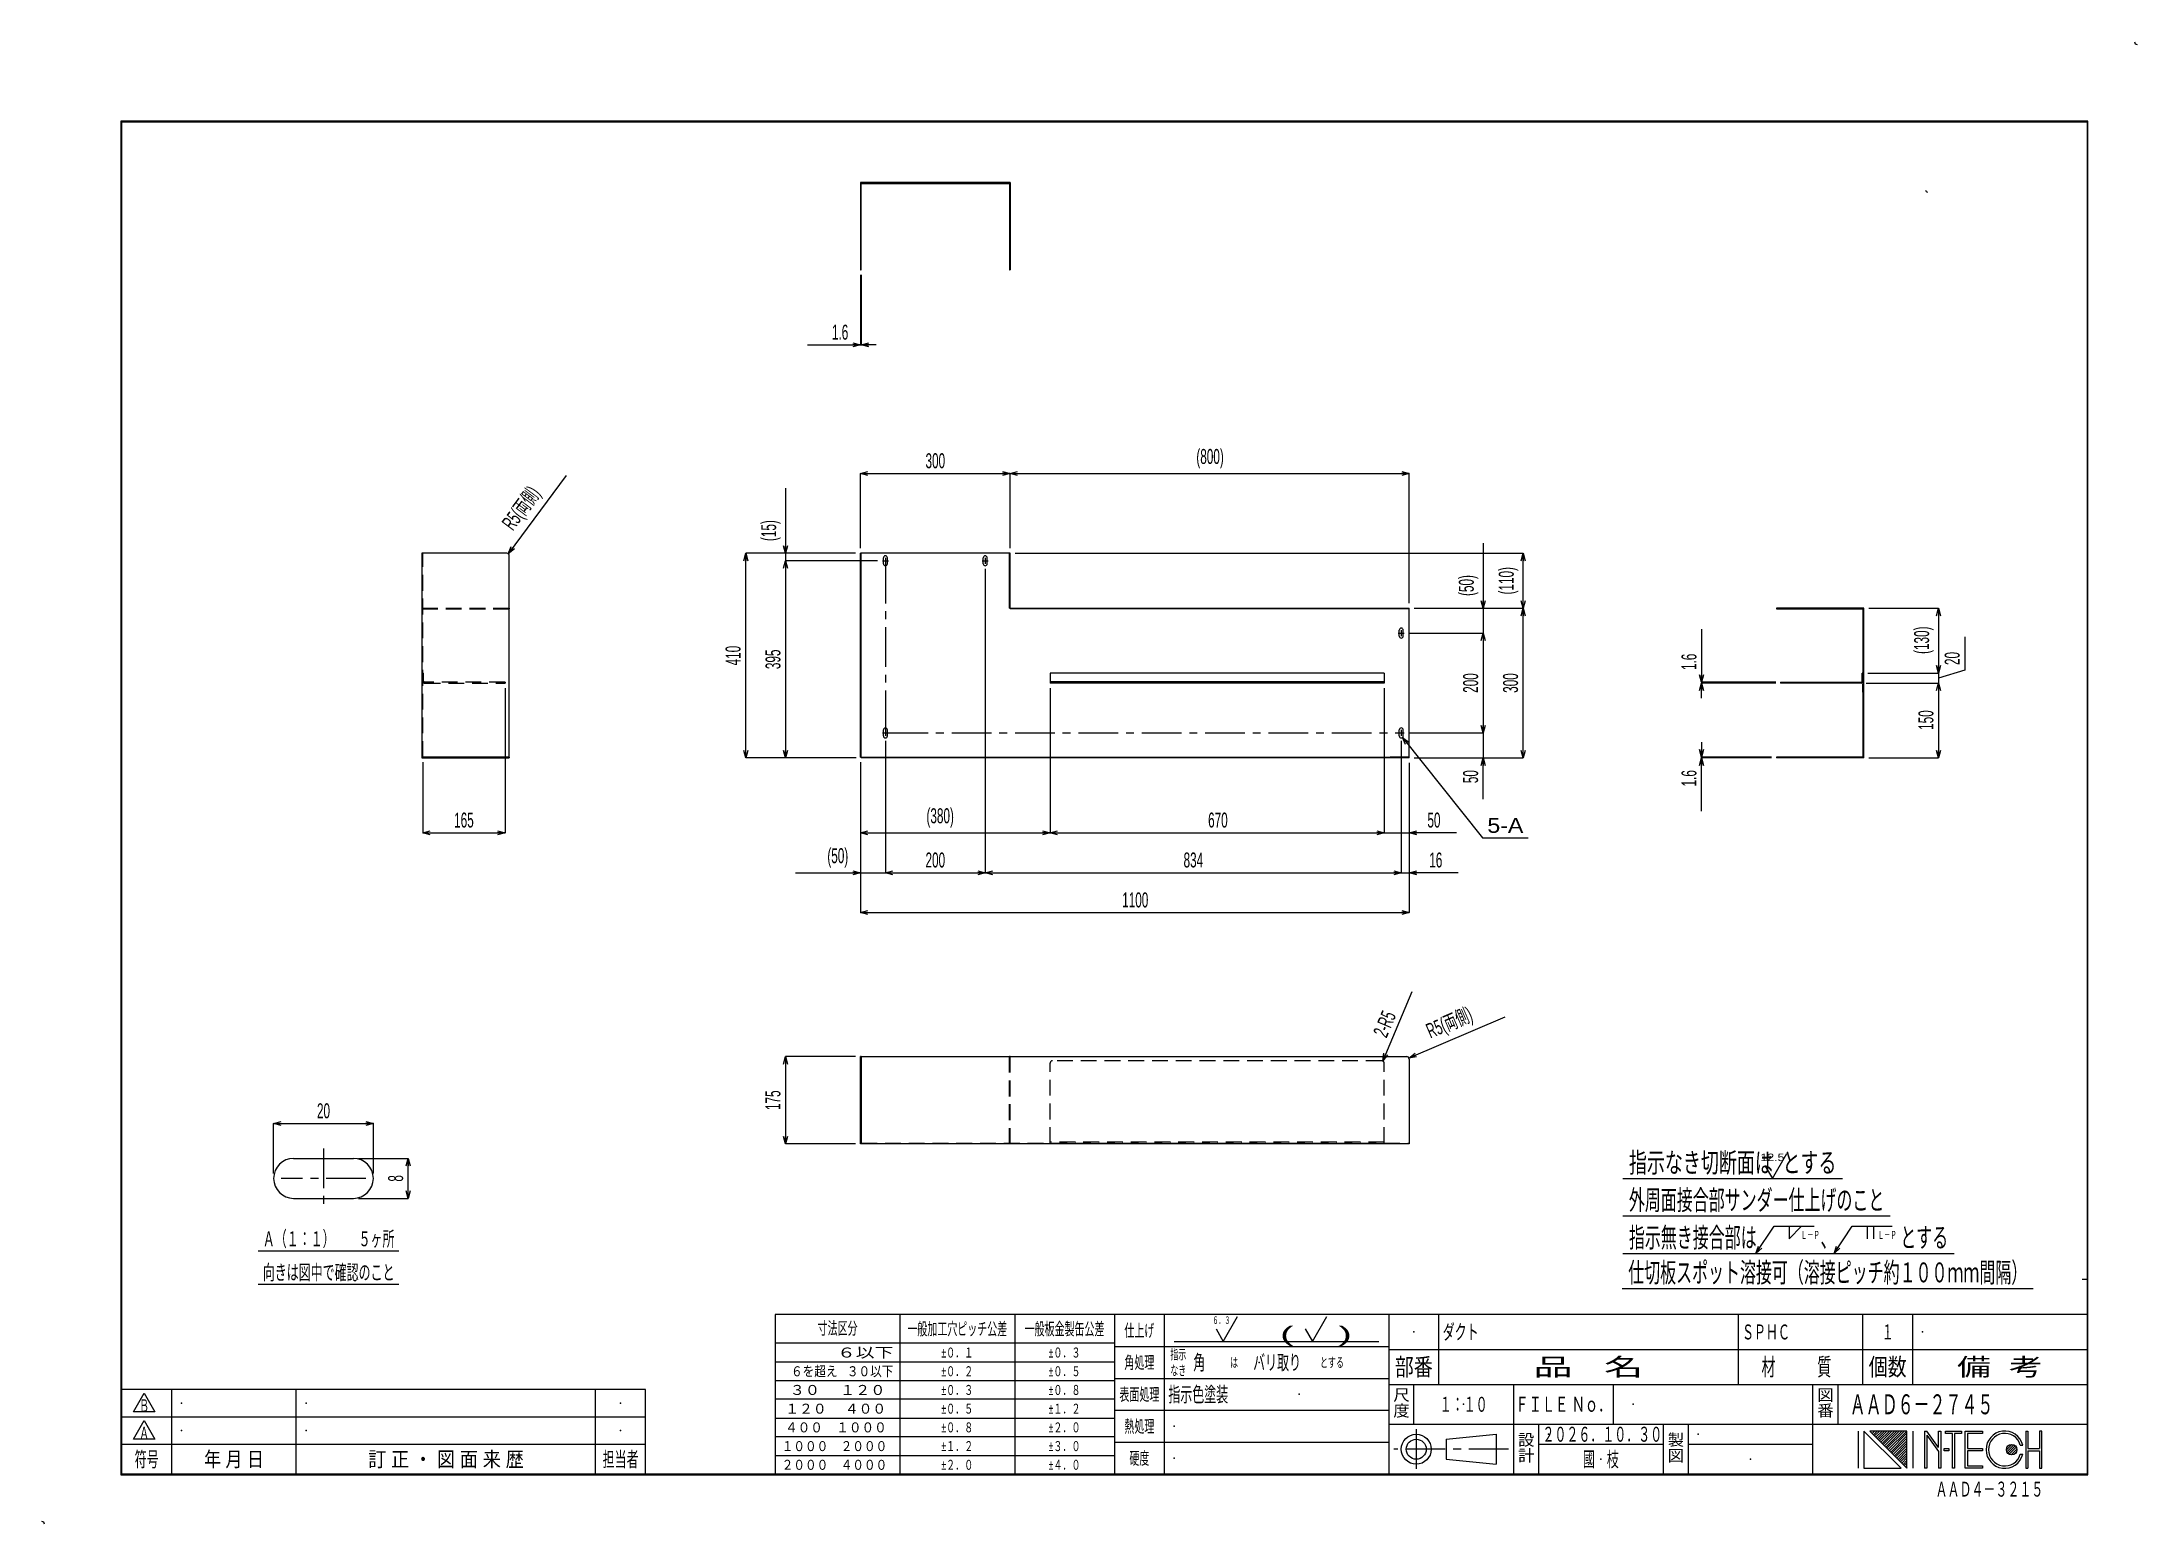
# Model space of a CAD drawing. Header units: millimetres. Extents: x -2100 to 2100, y -1485 to 1485.
import ezdxf
from ezdxf.enums import TextEntityAlignment as Align

# ---------------------------------------------------------------- set-up
doc = ezdxf.new("R2010")
doc.units = ezdxf.units.MM
doc.header["$LTSCALE"] = 2.5
doc.header["$PDSIZE"] = 1
doc.linetypes.add('CENTER', pattern=[50.8, 31.75, -6.35, 6.35, -6.35])
doc.linetypes.add('DASHED', pattern=[19.05, 12.7, -6.35])
for name, color, linetype in [('Layer0001', 7, 'Continuous'), ('Layer0012', 7, 'Continuous'), ('Layer0013', 7, 'Continuous'), ('Layer0014', 7, 'Continuous')]:
    doc.layers.add(name, color=color, linetype=linetype)
doc.styles.add('dcStyle0', font='ＭＳ Ｐゴシック', dxfattribs={"width": 0.6})
doc.styles.add('dcStyle1', font='@ＭＳ Ｐゴシック', dxfattribs={"width": 0.8})
doc.dimstyles.new('dc_Radial01', dxfattribs={"dimtxt": 30, "dimasz": 15.00113, "dimexe": 0, "dimexo": 10, "dimgap": 10, "dimtad": 3, "dimdec": 1, "dimdsep": 46, "dimtxsty": 'dcStyle0', "dimblk1": 'OPEN30', "dimblk2": 'OPEN30', "dimsah": 1, "dimcen": 0.09, "dimclrd": 4, "dimclre": 4, "dimclrt": 4, "dimadec": 0, "dimazin": 2, "dimtfac": 1, "dimtdec": 4, "dimtofl": 0, "dimtmove": 0, "dimatfit": 3, "dimfxl": 1, "dimarcsym": 1})
doc.dimstyles.new('dc_Rotated', dxfattribs={"dimtxt": 30, "dimasz": 15.00113, "dimexe": 0, "dimexo": 10, "dimgap": 10, "dimtad": 3, "dimdec": 1, "dimdsep": 46, "dimtxsty": 'dcStyle0', "dimblk1": 'OPEN30', "dimblk2": 'OPEN30', "dimsah": 1, "dimcen": 0.09, "dimclrd": 4, "dimclre": 4, "dimclrt": 4, "dimadec": 0, "dimazin": 2, "dimtfac": 1, "dimtdec": 4, "dimtmove": 0, "dimatfit": 3, "dimfxl": 1, "dimarcsym": 1})
doc.dimstyles.new('dc_Rotated_F4', dxfattribs={"dimtxt": 30, "dimasz": 15.00113, "dimexe": 0, "dimexo": 10, "dimgap": 10, "dimtad": 3, "dimdec": 1, "dimdsep": 46, "dimtxsty": 'dcStyle0', "dimblk1": 'OPEN30', "dimblk2": 'OPEN30', "dimsah": 1, "dimcen": 0.09, "dimclrd": 4, "dimclre": 4, "dimclrt": 4, "dimadec": 0, "dimazin": 2, "dimtfac": 1, "dimtdec": 4, "dimtmove": 1, "dimatfit": 3, "dimfxl": 1, "dimarcsym": 1})

msp = doc.modelspace()

# ---------------------------------------------------------------- texts
at = {"layer": 'Layer0013', "color": 4, "style": 'dcStyle0'}
for s, height, width, p, p2 in [('(    )', 30, 1.805192, (381.99, -1119), (525.99, -1119)), ('ダクト', 30, 0.694787, (708, -1115), (780, -1115)), ('ＳＰＨＣ', 30, 0.742009, (1308, -1115), (1404, -1115)), ('１', 30, 0.804527, (1588, -1115), (1612, -1115)), ('角', 30, 0.55, (208, -1176), (232, -1176)), ('バリ取り', 30, 0.629933, (328, -1176), (424, -1176)), ('指示色塗装', 30, 0.55, (158, -1240), (278, -1240)), ('１：１０', 30, 0.862443, (702, -1260), (798, -1260)), ('ＡＡＤ６－２７４５', 40, 0.749406, (1524, -1265), (1812, -1265)), ('２０２６．１０．３０', 30, 0.809085, (908, -1320), (1148, -1320)), ('國\u3000枝', 30, 0.619282, (989, -1370), (1061, -1370)), ('ＡＡＤ４－３２１５', 30, 0.749406, (1696, -1430), (1912, -1430))]:
    msp.add_text(s, height=height, dxfattribs=dict(at, width=width)).set_placement(p, p2, align=Align.FIT)
at = {"layer": 'Layer0014', "color": 2, "style": 'dcStyle0'}
for s, height, width, p, p2 in [('寸法区分', 25, 0.55, (-545, -1105), (-465, -1105)), ('一般加工穴ピッチ公差', 25, 0.578487, (-365, -1106.25), (-165, -1106.25)), ('一般板金製缶公差', 25, 0.55, (-130, -1106.25), (30, -1106.25)), ('仕上げ', 25, 0.553553, (70, -1109.5), (130, -1109.5)), ('           ６以下', 20, 1.275875, (-617, -1151.25), (-393, -1151.25)), ('±０．１', 20, 0.725681, (-297, -1151.25), (-233, -1151.25)), ('±０．３', 20, 0.725681, (-82, -1151.25), (-18, -1151.25)), ('   ６を超え   ３０以下', 20, 0.891527, (-617, -1188.75), (-393, -1188.75)), ('±０．２', 20, 0.725681, (-297, -1188.75), (-233, -1188.75)), ('±０．５', 20, 0.725681, (-82, -1188.75), (-18, -1188.75)), ('角処理', 25, 0.55, (70, -1173.5), (130, -1173.5)), ('部番', 35, 0.746429, (612, -1187.5), (688, -1187.5)), ('品   名', 35, 1.482973, (890, -1187.5), (1110, -1187.5)), ('材\u3000\u3000\u3000質', 35, 0.688684, (1347, -1187.5), (1487, -1187.5)), ('個数', 35, 0.746429, (1562, -1187.5), (1638, -1187.5)), ('備  考', 35, 1.294793, (1739, -1187.5), (1911, -1187.5)), ('  ３０     １２０  ', 20, 1.24995, (-617, -1226.25), (-393, -1226.25)), ('±０．３', 20, 0.725681, (-297, -1226.25), (-233, -1226.25)), ('±０．８', 20, 0.725681, (-82, -1226.25), (-18, -1226.25)), ('表面処理', 25, 0.55, (60, -1237.5), (140, -1237.5)), ('Ｂ', 25, 0.707699, (-1905, -1260), (-1885, -1260)), (' １２０     ４００  ', 20, 1.177514, (-617, -1263.75), (-393, -1263.75)), ('±０．５', 20, 0.725681, (-297, -1263.75), (-233, -1263.75)), ('±１．２', 20, 0.725681, (-82, -1263.75), (-18, -1263.75)), ('ＦＩＬＥ Ｎｏ．', 30, 0.958586, (854, -1260), (1046, -1260)), ('Ａ', 25, 0.769682, (-1905, -1315), (-1885, -1315)), (' ４００    １０００  ', 20, 1.113013, (-617, -1301.25), (-393, -1301.25)), ('±０．８', 20, 0.725681, (-297, -1301.25), (-233, -1301.25)), ('±２．０', 20, 0.725681, (-82, -1301.25), (-18, -1301.25)), ('熱処理', 25, 0.55, (70, -1301.5), (130, -1301.5)), ('符号', 30, 0.55, (-1914, -1370), (-1866, -1370)), ('年 月 日', 30, 0.761909, (-1775, -1370), (-1655, -1370)), ('訂 正 ・ 図 面 来 歴', 30, 0.858543, (-1446, -1370), (-1134, -1370)), ('担当者', 30, 0.55, (-976, -1370), (-904, -1370)), ('１０００    ２０００  ', 20, 1.055212, (-617, -1338.75), (-393, -1338.75)), ('±１．２', 20, 0.725681, (-297, -1338.75), (-233, -1338.75)), ('±３．０', 20, 0.725681, (-82, -1338.75), (-18, -1338.75)), ('硬度', 25, 0.55, (80, -1365.5), (120, -1365.5)), ('２０００    ４０００  ', 20, 1.055212, (-617, -1376.25), (-393, -1376.25)), ('±２．０', 20, 0.725681, (-297, -1376.25), (-233, -1376.25)), ('±４．０', 20, 0.725681, (-82, -1376.25), (-18, -1376.25))]:
    msp.add_text(s, height=height, dxfattribs=dict(at, width=width)).set_placement(p, p2, align=Align.FIT)
at = {"layer": 'Layer0014', "color": 2, "style": 'dcStyle1', "width": 0.9625}
for s, p in [('尺度', (613, -1210)), ('図番', (1463, -1210)), ('製図', (1163, -1300)), ('設計', (863, -1300))]:
    msp.add_text(s, height=24, rotation=270, dxfattribs=at).set_placement(p)

# ---------------------------------------------------------------- blocks, each defined once
blk = doc.blocks.new('DC_GROUP_AAD6-2745_1')
at = {"color": 3, "linetype": 'Continuous', "lineweight": 25}
for p, q in [((-1595.5, -752.3), (-1475.5, -752.3)), ((-1595.5, -832.3), (-1475.5, -832.3))]:
    blk.add_line(p, q, dxfattribs=at)
at = {"color": 2, "linetype": 'CENTER', "lineweight": 25}
for p, q in [((-1535.5, -732.3), (-1535.5, -852.3)), ((-1535.5, -732.3), (-1535.5, -852.3)), ((-1450.5, -792.3), (-1620.5, -792.3))]:
    blk.add_line(p, q, dxfattribs=at)
at = {"color": 3, "linetype": 'Continuous', "lineweight": 25}
for centre, start, end in [((-1595.5, -792.3), 90, 270), ((-1475.5, -792.3), 270, 90)]:
    blk.add_arc(centre, 40, start, end, dxfattribs=at)
blk = doc.blocks.new('DC_GROUP_AAD6-2745_9')
at = {"color": 2, "linetype": 'CENTER', "lineweight": 25}
for p, q in [((-215.1, 445.3), (-203.1, 445.3)), ((-209.1, 451.3), (-209.1, 439.3))]:
    blk.add_line(p, q, dxfattribs=at)
at = {"color": 3, "linetype": 'Continuous', "lineweight": 25}
for p, q in [((-213.1, 439.3), (-213.1, 451.3)), ((-205.1, 439.3), (-205.1, 451.3))]:
    blk.add_line(p, q, dxfattribs=at)
for centre, start, end in [((-209.1, 451.3), 360, 180), ((-209.1, 439.3), 180, 360)]:
    blk.add_arc(centre, 4, start, end, dxfattribs=at)
blk = doc.blocks.new('DC_GROUP_AAD6-2745_12')
at = {"color": 3, "linetype": 'Continuous', "lineweight": 25}
for p, q in [((-459.1, 51.9), (-459.1, 460.3)), ((-457.5, 50.3), (-457.5, 460.3)), ((-160.7, 350.3), (-160.7, 460.3)), ((-159.1, 348.7), (-159.1, 460.3))]:
    blk.add_line(p, q, dxfattribs=at)
blk = doc.blocks.new('DC_GROUP_AAD6-2745_11')
at = {"linetype": 'Continuous'}
blk.add_blockref('DC_GROUP_AAD6-2745_12', (0, 0), dxfattribs=at)
blk = doc.blocks.new('DC_GROUP_AAD6-2745_13')
at = {"color": 3, "linetype": 'Continuous', "lineweight": 18}
for p, q in [((-459.1, 51.9), (640.9, 51.9)), ((640.9, 50.3), (-457.5, 50.3))]:
    blk.add_line(p, q, dxfattribs=at)
blk = doc.blocks.new('DC_GROUP_AAD6-2745_10')
at = {"linetype": 'Continuous'}
for name in ['DC_GROUP_AAD6-2745_11', 'DC_GROUP_AAD6-2745_13']:
    blk.add_blockref(name, (0, 0), dxfattribs=at)
blk = doc.blocks.new('DC_GROUP_AAD6-2745_14')
at = {"color": 2, "linetype": 'CENTER', "lineweight": 25}
for p, q in [((-415.1, 445.3), (-403.1, 445.3)), ((-409.1, 451.3), (-409.1, 439.3))]:
    blk.add_line(p, q, dxfattribs=at)
at = {"color": 3, "linetype": 'Continuous', "lineweight": 25}
for p, q in [((-413.1, 439.3), (-413.1, 451.3)), ((-405.1, 439.3), (-405.1, 451.3))]:
    blk.add_line(p, q, dxfattribs=at)
for centre, start, end in [((-409.1, 451.3), 360, 180), ((-409.1, 439.3), 180, 360)]:
    blk.add_arc(centre, 4, start, end, dxfattribs=at)
blk = doc.blocks.new('DC_GROUP_AAD6-2745_15')
at = {"color": 2, "linetype": 'CENTER', "lineweight": 25}
for p, q in [((-415.1, 100.3), (-403.1, 100.3)), ((-409.1, 106.3), (-409.1, 94.3))]:
    blk.add_line(p, q, dxfattribs=at)
at = {"color": 3, "linetype": 'Continuous', "lineweight": 25}
for p, q in [((-413.1, 94.3), (-413.1, 106.3)), ((-405.1, 94.3), (-405.1, 106.3))]:
    blk.add_line(p, q, dxfattribs=at)
for centre, start, end in [((-409.1, 106.3), 360, 180), ((-409.1, 94.3), 180, 360)]:
    blk.add_arc(centre, 4, start, end, dxfattribs=at)
blk = doc.blocks.new('DC_GROUP_AAD6-2745_16')
at = {"color": 2, "linetype": 'CENTER', "lineweight": 25}
for p, q in [((618.9, 100.3), (630.9, 100.3)), ((624.9, 106.3), (624.9, 94.3))]:
    blk.add_line(p, q, dxfattribs=at)
at = {"color": 3, "linetype": 'Continuous', "lineweight": 25}
for p, q in [((620.9, 94.3), (620.9, 106.3)), ((628.9, 94.3), (628.9, 106.3))]:
    blk.add_line(p, q, dxfattribs=at)
for centre, start, end in [((624.9, 106.3), 360, 180), ((624.9, 94.3), 180, 360)]:
    blk.add_arc(centre, 4, start, end, dxfattribs=at)
blk = doc.blocks.new('DC_GROUP_AAD6-2745_17')
at = {"color": 2, "linetype": 'CENTER', "lineweight": 25}
for p, q in [((618.9, 300.3), (630.9, 300.3)), ((624.9, 306.3), (624.9, 294.3))]:
    blk.add_line(p, q, dxfattribs=at)
at = {"color": 3, "linetype": 'Continuous', "lineweight": 25}
for p, q in [((620.9, 294.3), (620.9, 306.3)), ((628.9, 294.3), (628.9, 306.3))]:
    blk.add_line(p, q, dxfattribs=at)
for centre, start, end in [((624.9, 306.3), 360, 180), ((624.9, 294.3), 180, 360)]:
    blk.add_arc(centre, 4, start, end, dxfattribs=at)
blk = doc.blocks.new('DC_GROUP_AAD6-2745_20')
at = {"color": 4, "style": 'dcStyle0', "width": 0.71291}
blk.add_text('Ｌ－Ｐ', height=15.62, dxfattribs=at).set_placement((1426, -913.5), (1463.9, -913.5), align=Align.FIT)
blk = doc.blocks.new('DC_GROUP_AAD6-2745_21')
at = {"color": 4, "style": 'dcStyle0', "width": 0.71291}
blk.add_text('Ｌ－Ｐ', height=15.62, dxfattribs=at).set_placement((1580.1, -913.5), (1618, -913.5), align=Align.FIT)
blk = doc.blocks.new('_Open30')
at = {"color": 0, "linetype": 'ByBlock', "lineweight": -2}
for p, q in [((-1, 0.267949), (0, 0)), ((0, 0), (-1, -0.267949)), ((0, 0), (-1, 0))]:
    blk.add_line(p, q, dxfattribs=at)
blk = doc.blocks.new('*D2')
at = {"layer": 'Layer0012', "color": 4, "linetype": 'Continuous', "lineweight": 13}
for p, q in [((-1635.5, -682.3), (-1435.5, -682.3)), ((-1635.5, -782.3), (-1635.5, -682.3)), ((-1435.5, -782.3), (-1435.5, -682.3))]:
    blk.add_line(p, q, dxfattribs=at)
at = {"layer": 'Layer0012', "color": 4, "xscale": 15.00115266964712, "yscale": 15.00081580252128}
for p, rotation in [((-1635.5, -682.3), 180), ((-1435.5, -682.3), 360)]:
    blk.add_blockref('_Open30', p, dxfattribs=dict(at, rotation=rotation))
at = {"layer": 'Layer0012', "color": 4, "insert": (-1535.5, -672.3), "char_height": 30, "attachment_point": 8, "style": 'dcStyle0'}
blk.add_mtext('\\T1.00;20', dxfattribs=at)
blk = doc.blocks.new('*D3')
at = {"layer": 'Layer0012', "color": 4, "linetype": 'Continuous', "lineweight": 13}
for p, q in [((-1465.5, -752.3), (-1365.5, -752.3)), ((-1365.5, -832.3), (-1365.5, -752.3)), ((-1465.5, -832.3), (-1365.5, -832.3))]:
    blk.add_line(p, q, dxfattribs=at)
at = {"layer": 'Layer0012', "color": 4, "xscale": 15.00115266964712, "yscale": 15.00081580252128}
for p, rotation in [((-1365.5, -752.3), 90), ((-1365.5, -832.3), 270)]:
    blk.add_blockref('_Open30', p, dxfattribs=dict(at, rotation=rotation))
at = {"layer": 'Layer0012', "color": 4, "insert": (-1375.5, -792.3), "char_height": 30, "attachment_point": 8, "rotation": 90, "style": 'dcStyle0'}
blk.add_mtext('\\T1.00;8', dxfattribs=at)
blk = doc.blocks.new('*D10')
at = {"layer": 'Layer0012', "color": 4, "linetype": 'Continuous', "lineweight": 13}
blk.add_line((646.2, -418.6), (587.8, -557), dxfattribs=at)
at = {"layer": 'Layer0012', "color": 4, "xscale": 15.00115266964712, "yscale": 15.00081580252128, "rotation": 247.1318456817878}
blk.add_blockref('_Open30', (587.8, -557), dxfattribs=at)
at = {"layer": 'Layer0012', "color": 4, "insert": (595.8, -512.4), "char_height": 30, "attachment_point": 7, "rotation": 67.1318, "style": 'dcStyle0'}
blk.add_mtext('\\T1.00;2-R5', dxfattribs=at)
blk = doc.blocks.new('*D11')
at = {"layer": 'Layer0012', "color": 4, "linetype": 'Continuous', "lineweight": 13}
blk.add_line((832.4, -469), (640.4, -551.2), dxfattribs=at)
at = {"layer": 'Layer0012', "color": 4, "xscale": 15.00115266964712, "yscale": 15.00081580252128, "rotation": 203.1854208793882}
blk.add_blockref('_Open30', (640.4, -551.2), dxfattribs=at)
at = {"layer": 'Layer0012', "color": 4, "insert": (686.9, -520.5), "char_height": 30, "attachment_point": 7, "rotation": 23.1854, "style": 'dcStyle0'}
blk.add_mtext('\\T1.00;R5(両側)', dxfattribs=at)
blk = doc.blocks.new('*D12')
at = {"layer": 'Layer0012', "color": 4, "linetype": 'Continuous', "lineweight": 13}
for p, q in [((-609.1, -548.2), (-609.1, -723.2)), ((-469.1, -548.2), (-609.1, -548.2)), ((-469.1, -723.2), (-609.1, -723.2))]:
    blk.add_line(p, q, dxfattribs=at)
at = {"layer": 'Layer0012', "color": 4, "xscale": 15.00115266964712, "yscale": 15.00081580252128}
for p, rotation in [((-609.1, -548.2), 89.99997227226825), ((-609.1, -723.2), 269.9999722722682)]:
    blk.add_blockref('_Open30', p, dxfattribs=dict(at, rotation=rotation))
at = {"layer": 'Layer0012', "color": 4, "insert": (-619.1, -635.7), "char_height": 30, "attachment_point": 8, "rotation": 90, "style": 'dcStyle0'}
blk.add_mtext('\\T1.00;175', dxfattribs=at)
blk = doc.blocks.new('*D13')
at = {"layer": 'Layer0012', "color": 4, "linetype": 'Continuous', "lineweight": 13}
for p, q in [((-79.1, 190.3), (-79.1, -99.7)), ((-459.1, 41.9), (-459.1, -99.7)), ((-459.1, -99.7), (-79.1, -99.7))]:
    blk.add_line(p, q, dxfattribs=at)
at = {"layer": 'Layer0012', "color": 4, "xscale": 15.00115266964712, "yscale": 15.00081580252128}
for p, rotation in [((-459.1, -99.7), 180), ((-79.1, -99.7), 360)]:
    blk.add_blockref('_Open30', p, dxfattribs=dict(at, rotation=rotation))
at = {"layer": 'Layer0012', "color": 4, "insert": (-299.3, -89.7), "char_height": 30, "attachment_point": 8, "style": 'dcStyle0'}
blk.add_mtext('\\T1.00;(380)', dxfattribs=at)
blk = doc.blocks.new('*D14')
at = {"layer": 'Layer0012', "color": 4, "linetype": 'Continuous', "lineweight": 13}
for p, q in [((-79.1, 190.3), (-79.1, -99.7)), ((590.9, 190.3), (590.9, -99.7)), ((-79.1, -99.7), (590.9, -99.7))]:
    blk.add_line(p, q, dxfattribs=at)
at = {"layer": 'Layer0012', "color": 4, "xscale": 15.00115266964712, "yscale": 15.00081580252128, "rotation": 180}
blk.add_blockref('_Open30', (-79.1, -99.7), dxfattribs=at)
at = {"layer": 'Layer0012', "color": 4, "xscale": 15.00115266964712, "yscale": 15.00081580252128}
blk.add_blockref('_Open30', (590.9, -99.7), dxfattribs=at)
at = {"layer": 'Layer0012', "color": 4, "insert": (257.4, -89.7), "char_height": 30, "attachment_point": 8, "style": 'dcStyle0'}
blk.add_mtext('\\T1.00;670', dxfattribs=at)
blk = doc.blocks.new('*D15')
at = {"layer": 'Layer0012', "color": 4, "linetype": 'Continuous', "lineweight": 13}
for p, q in [((590.9, 190.3), (590.9, -99.7)), ((640.9, 40.3), (640.9, -99.7)), ((590.9, -99.7), (640.9, -99.7)), ((735.4, -99.7), (640.9, -99.7))]:
    blk.add_line(p, q, dxfattribs=at)
at = {"layer": 'Layer0012', "color": 4, "xscale": 15.00115266964712, "yscale": 15.00081580252128, "rotation": 180}
blk.add_blockref('_Open30', (640.9, -99.7), dxfattribs=at)
at = {"layer": 'Layer0012', "color": 4, "insert": (677.4, -89.7), "char_height": 30, "attachment_point": 7, "style": 'dcStyle0'}
blk.add_mtext('\\T1.00;50', dxfattribs=at)
blk = doc.blocks.new('*D16')
at = {"layer": 'Layer0012', "color": 4, "linetype": 'Continuous', "lineweight": 13}
for p, q in [((-409.1, 84.3), (-409.1, -179.7)), ((-459.1, 41.9), (-459.1, -179.7)), ((-589.6, -179.7), (-459.1, -179.7)), ((-459.1, -179.7), (-409.1, -179.7))]:
    blk.add_line(p, q, dxfattribs=at)
at = {"layer": 'Layer0012', "color": 4, "xscale": 15.00115266964712, "yscale": 15.00081580252128, "rotation": 360}
blk.add_blockref('_Open30', (-459.1, -179.7), dxfattribs=at)
at = {"layer": 'Layer0012', "color": 4, "insert": (-483.6, -169.7), "char_height": 30, "attachment_point": 9, "style": 'dcStyle0'}
blk.add_mtext('\\T1.00;(50)', dxfattribs=at)
blk = doc.blocks.new('*D17')
at = {"layer": 'Layer0012', "color": 4, "linetype": 'Continuous', "lineweight": 13}
for p, q in [((-209.1, 429.3), (-209.1, -179.7)), ((-409.1, 84.3), (-409.1, -179.7)), ((-409.1, -179.7), (-209.1, -179.7))]:
    blk.add_line(p, q, dxfattribs=at)
at = {"layer": 'Layer0012', "color": 4, "xscale": 15.00115266964712, "yscale": 15.00081580252128}
for p, rotation in [((-409.1, -179.7), 180), ((-209.1, -179.7), 360)]:
    blk.add_blockref('_Open30', p, dxfattribs=dict(at, rotation=rotation))
at = {"layer": 'Layer0012', "color": 4, "insert": (-309.1, -169.7), "char_height": 30, "attachment_point": 8, "style": 'dcStyle0'}
blk.add_mtext('\\T1.00;200', dxfattribs=at)
blk = doc.blocks.new('*D18')
at = {"layer": 'Layer0012', "color": 4, "linetype": 'Continuous', "lineweight": 13}
for p, q in [((-209.1, 429.3), (-209.1, -179.7)), ((624.9, 84.3), (624.9, -179.7)), ((-209.1, -179.7), (624.9, -179.7))]:
    blk.add_line(p, q, dxfattribs=at)
at = {"layer": 'Layer0012', "color": 4, "xscale": 15.00115266964712, "yscale": 15.00081580252128, "rotation": 180}
blk.add_blockref('_Open30', (-209.1, -179.7), dxfattribs=at)
at = {"layer": 'Layer0012', "color": 4, "xscale": 15.00115266964712, "yscale": 15.00081580252128}
blk.add_blockref('_Open30', (624.9, -179.7), dxfattribs=at)
at = {"layer": 'Layer0012', "color": 4, "insert": (208.2, -169.7), "char_height": 30, "attachment_point": 8, "style": 'dcStyle0'}
blk.add_mtext('\\T1.00;834', dxfattribs=at)
blk = doc.blocks.new('*D19')
at = {"layer": 'Layer0012', "color": 4, "linetype": 'Continuous', "lineweight": 13}
for p, q in [((624.9, 84.3), (624.9, -179.7)), ((640.9, 40.3), (640.9, -179.7)), ((624.9, -179.7), (640.9, -179.7)), ((739.1, -179.7), (640.9, -179.7))]:
    blk.add_line(p, q, dxfattribs=at)
at = {"layer": 'Layer0012', "color": 4, "xscale": 15.00115266964712, "yscale": 15.00081580252128, "rotation": 180}
blk.add_blockref('_Open30', (640.9, -179.7), dxfattribs=at)
at = {"layer": 'Layer0012', "color": 4, "insert": (681.1, -169.7), "char_height": 30, "attachment_point": 7, "style": 'dcStyle0'}
blk.add_mtext('\\T1.00;16', dxfattribs=at)
blk = doc.blocks.new('*D20')
at = {"layer": 'Layer0012', "color": 4, "linetype": 'Continuous', "lineweight": 13}
for p, q in [((-459.1, 41.9), (-459.1, -259.7)), ((640.9, 40.3), (640.9, -259.7)), ((-459.1, -259.7), (640.9, -259.7))]:
    blk.add_line(p, q, dxfattribs=at)
at = {"layer": 'Layer0012', "color": 4, "xscale": 15.00115266964712, "yscale": 15.00081580252128, "rotation": 180}
blk.add_blockref('_Open30', (-459.1, -259.7), dxfattribs=at)
at = {"layer": 'Layer0012', "color": 4, "xscale": 15.00115266964712, "yscale": 15.00081580252128}
blk.add_blockref('_Open30', (640.9, -259.7), dxfattribs=at)
at = {"layer": 'Layer0012', "color": 4, "insert": (91.7, -249.7), "char_height": 30, "attachment_point": 8, "style": 'dcStyle0'}
blk.add_mtext('\\T1.00;1100', dxfattribs=at)
blk = doc.blocks.new('*D22')
at = {"layer": 'Layer0012', "color": 4, "linetype": 'Continuous', "lineweight": 13}
for p, q in [((789.4, 480.8), (789.4, 350.3)), ((650.9, 350.3), (789.4, 350.3)), ((789.4, 350.3), (789.4, 300.3)), ((641.9, 300.3), (789.4, 300.3))]:
    blk.add_line(p, q, dxfattribs=at)
at = {"layer": 'Layer0012', "color": 4, "xscale": 15.00115266964712, "yscale": 15.00081580252128, "rotation": 270}
blk.add_blockref('_Open30', (789.4, 350.3), dxfattribs=at)
at = {"layer": 'Layer0012', "color": 4, "insert": (779.4, 374.8), "char_height": 30, "attachment_point": 7, "rotation": 90, "style": 'dcStyle0'}
blk.add_mtext('\\T1.00;(50)', dxfattribs=at)
blk = doc.blocks.new('*D23')
at = {"layer": 'Layer0012', "color": 4, "linetype": 'Continuous', "lineweight": 13}
for p, q in [((641.9, 300.3), (789.4, 300.3)), ((789.4, 300.3), (789.4, 100.3)), ((641.9, 100.3), (789.4, 100.3))]:
    blk.add_line(p, q, dxfattribs=at)
at = {"layer": 'Layer0012', "color": 4, "xscale": 15.00115266964712, "yscale": 15.00081580252128}
for p, rotation in [((789.4, 300.3), 90), ((789.4, 100.3), 270)]:
    blk.add_blockref('_Open30', p, dxfattribs=dict(at, rotation=rotation))
at = {"layer": 'Layer0012', "color": 4, "insert": (779.4, 200.3), "char_height": 30, "attachment_point": 8, "rotation": 90, "style": 'dcStyle0'}
blk.add_mtext('\\T1.00;200', dxfattribs=at)
blk = doc.blocks.new('*D24')
at = {"layer": 'Layer0012', "color": 4, "linetype": 'Continuous', "lineweight": 13}
for p, q in [((641.9, 100.3), (789.4, 100.3)), ((789.4, 100.3), (789.4, 50.3)), ((650.9, 50.3), (789.4, 50.3)), ((789.4, -32.2), (789.4, 50.3))]:
    blk.add_line(p, q, dxfattribs=at)
at = {"layer": 'Layer0012', "color": 4, "xscale": 15.00115266964712, "yscale": 15.00081580252128, "rotation": 90}
blk.add_blockref('_Open30', (789.4, 50.3), dxfattribs=at)
at = {"layer": 'Layer0012', "color": 4, "insert": (779.4, 25.8), "char_height": 30, "attachment_point": 9, "rotation": 90, "style": 'dcStyle0'}
blk.add_mtext('\\T1.00;50', dxfattribs=at)
blk = doc.blocks.new('*D25')
at = {"layer": 'Layer0012', "color": 4, "linetype": 'Continuous', "lineweight": 13}
for p, q in [((-149.1, 460.3), (869.4, 460.3)), ((869.4, 350.3), (869.4, 460.3)), ((650.9, 350.3), (869.4, 350.3))]:
    blk.add_line(p, q, dxfattribs=at)
at = {"layer": 'Layer0012', "color": 4, "xscale": 15.00115266964712, "yscale": 15.00081580252128}
for p, rotation in [((869.4, 460.3), 90), ((869.4, 350.3), 270)]:
    blk.add_blockref('_Open30', p, dxfattribs=dict(at, rotation=rotation))
at = {"layer": 'Layer0012', "color": 4, "insert": (859.4, 405.3), "char_height": 30, "attachment_point": 8, "rotation": 90, "style": 'dcStyle0'}
blk.add_mtext('\\T1.00;(110)', dxfattribs=at)
blk = doc.blocks.new('*D26')
at = {"layer": 'Layer0012', "color": 4, "linetype": 'Continuous', "lineweight": 13}
for p, q in [((650.9, 350.3), (869.4, 350.3)), ((869.4, 50.3), (869.4, 350.3)), ((650.9, 50.3), (869.4, 50.3))]:
    blk.add_line(p, q, dxfattribs=at)
at = {"layer": 'Layer0012', "color": 4, "xscale": 15.00115266964712, "yscale": 15.00081580252128}
for p, rotation in [((869.4, 350.3), 90), ((869.4, 50.3), 270)]:
    blk.add_blockref('_Open30', p, dxfattribs=dict(at, rotation=rotation))
at = {"layer": 'Layer0012', "color": 4, "insert": (859.4, 200.3), "char_height": 30, "attachment_point": 8, "rotation": 90, "style": 'dcStyle0'}
blk.add_mtext('\\T1.00;300', dxfattribs=at)
blk = doc.blocks.new('*D27')
at = {"layer": 'Layer0012', "color": 4, "linetype": 'Continuous', "lineweight": 13}
for p, q in [((-689.1, 50.3), (-689.1, 460.3)), ((-469.1, 460.3), (-689.1, 460.3)), ((-467.5, 50.3), (-689.1, 50.3))]:
    blk.add_line(p, q, dxfattribs=at)
at = {"layer": 'Layer0012', "color": 4, "xscale": 15.00115266964712, "yscale": 15.00081580252128}
for p, rotation in [((-689.1, 460.3), 90), ((-689.1, 50.3), 270)]:
    blk.add_blockref('_Open30', p, dxfattribs=dict(at, rotation=rotation))
at = {"layer": 'Layer0012', "color": 4, "insert": (-699.1, 255.3), "char_height": 30, "attachment_point": 8, "rotation": 90, "style": 'dcStyle0'}
blk.add_mtext('\\T1.00;410', dxfattribs=at)
blk = doc.blocks.new('*D28')
at = {"layer": 'Layer0012', "color": 4, "linetype": 'Continuous', "lineweight": 13}
for p, q in [((-1171.5, 190.3), (-1171.5, -99.7)), ((-1336.5, 41.9), (-1336.5, -99.7)), ((-1336.5, -99.7), (-1171.5, -99.7))]:
    blk.add_line(p, q, dxfattribs=at)
at = {"layer": 'Layer0012', "color": 4, "xscale": 15.00115266964712, "yscale": 15.00081580252128}
for p, rotation in [((-1336.5, -99.7), 180), ((-1171.5, -99.7), 360)]:
    blk.add_blockref('_Open30', p, dxfattribs=dict(at, rotation=rotation))
at = {"layer": 'Layer0012', "color": 4, "insert": (-1254, -89.7), "char_height": 30, "attachment_point": 8, "style": 'dcStyle0'}
blk.add_mtext('\\T1.00;165', dxfattribs=at)
blk = doc.blocks.new('*D29')
at = {"layer": 'Layer0012', "color": 4, "linetype": 'Continuous', "lineweight": 13}
for p, q in [((1562.1, 350.3), (1702.1, 350.3)), ((1702.1, 350.3), (1702.1, 220.3)), ((1560.5, 220.3), (1702.1, 220.3))]:
    blk.add_line(p, q, dxfattribs=at)
at = {"layer": 'Layer0012', "color": 4, "xscale": 15.00115266964712, "yscale": 15.00081580252128}
for p, rotation in [((1702.1, 350.3), 90), ((1702.1, 220.3), 270)]:
    blk.add_blockref('_Open30', p, dxfattribs=dict(at, rotation=rotation))
at = {"layer": 'Layer0012', "color": 4, "insert": (1692.1, 286.1), "char_height": 30, "attachment_point": 8, "rotation": 90, "style": 'dcStyle0'}
blk.add_mtext('\\T1.00;(130)', dxfattribs=at)
blk = doc.blocks.new('*D30')
at = {"layer": 'Layer0012', "color": 4, "linetype": 'Continuous', "lineweight": 13}
for p, q in [((1754.7, 292.8), (1754.7, 226.4)), ((1560.5, 220.3), (1702.1, 220.3)), ((1754.7, 226.4), (1702.1, 210.3)), ((1702.1, 220.3), (1702.1, 200.3)), ((1556.9, 200.3), (1702.1, 200.3))]:
    blk.add_line(p, q, dxfattribs=at)
at = {"layer": 'Layer0012', "color": 4, "insert": (1744.7, 236.4), "char_height": 30, "attachment_point": 7, "rotation": 90, "style": 'dcStyle0'}
blk.add_mtext('\\T1.00;20', dxfattribs=at)
blk = doc.blocks.new('*D31')
at = {"layer": 'Layer0012', "color": 4, "linetype": 'Continuous', "lineweight": 13}
for p, q in [((1556.9, 200.3), (1702.1, 200.3)), ((1702.1, 200.3), (1702.1, 50.3)), ((1562.1, 50.3), (1702.1, 50.3))]:
    blk.add_line(p, q, dxfattribs=at)
at = {"layer": 'Layer0012', "color": 4, "xscale": 15.00115266964712, "yscale": 15.00081580252128}
for p, rotation in [((1702.1, 200.3), 90), ((1702.1, 50.3), 270)]:
    blk.add_blockref('_Open30', p, dxfattribs=dict(at, rotation=rotation))
at = {"layer": 'Layer0012', "color": 4, "insert": (1692.1, 126.1), "char_height": 30, "attachment_point": 8, "rotation": 90, "style": 'dcStyle0'}
blk.add_mtext('\\T1.00;150', dxfattribs=at)
blk = doc.blocks.new('*D32')
at = {"layer": 'Layer0012', "color": 4, "linetype": 'Continuous', "lineweight": 13}
blk.add_line((-1048.9, 616.3), (-1165.1, 459.3), dxfattribs=at)
at = {"layer": 'Layer0012', "color": 4, "xscale": 15.00115266964712, "yscale": 15.00081580252128, "rotation": 233.4841643474708}
blk.add_blockref('_Open30', (-1165.1, 459.3), dxfattribs=at)
at = {"layer": 'Layer0012', "color": 4, "insert": (-1148.6, 498.5), "char_height": 30, "attachment_point": 7, "rotation": 53.4842, "style": 'dcStyle0'}
blk.add_mtext('\\T1.00;R5(両側)', dxfattribs=at)
blk = doc.blocks.new('*D33')
at = {"layer": 'Layer0012', "color": 4, "linetype": 'Continuous', "lineweight": 13}
for p, q in [((-609.1, 590.8), (-609.1, 460.3)), ((-609.1, 460.3), (-609.1, 445.3)), ((-469.1, 460.3), (-609.1, 460.3)), ((-425.1, 445.3), (-609.1, 445.3))]:
    blk.add_line(p, q, dxfattribs=at)
at = {"layer": 'Layer0012', "color": 4, "xscale": 15.00115266964712, "yscale": 15.00081580252128, "rotation": 270}
blk.add_blockref('_Open30', (-609.1, 460.3), dxfattribs=at)
at = {"layer": 'Layer0012', "color": 4, "insert": (-619.1, 484.8), "char_height": 30, "attachment_point": 7, "rotation": 90, "style": 'dcStyle0'}
blk.add_mtext('\\T1.00;(15)', dxfattribs=at)
blk = doc.blocks.new('*D34')
at = {"layer": 'Layer0012', "color": 4, "linetype": 'Continuous', "lineweight": 13}
for p, q in [((-609.1, 445.3), (-609.1, 50.3)), ((-425.1, 445.3), (-609.1, 445.3)), ((-467.5, 50.3), (-609.1, 50.3))]:
    blk.add_line(p, q, dxfattribs=at)
at = {"layer": 'Layer0012', "color": 4, "xscale": 15.00115266964712, "yscale": 15.00081580252128}
for p, rotation in [((-609.1, 445.3), 90), ((-609.1, 50.3), 270)]:
    blk.add_blockref('_Open30', p, dxfattribs=dict(at, rotation=rotation))
at = {"layer": 'Layer0012', "color": 4, "insert": (-619.1, 247.8), "char_height": 30, "attachment_point": 8, "rotation": 90, "style": 'dcStyle0'}
blk.add_mtext('\\T1.00;395', dxfattribs=at)
blk = doc.blocks.new('*D35')
at = {"layer": 'Layer0012', "color": 4, "linetype": 'Continuous', "lineweight": 13}
for p, q in [((-459.1, 620.3), (-159.1, 620.3)), ((-459.1, 470.3), (-459.1, 620.3)), ((-159.1, 470.3), (-159.1, 620.3))]:
    blk.add_line(p, q, dxfattribs=at)
at = {"layer": 'Layer0012', "color": 4, "xscale": 15.00115266964712, "yscale": 15.00081580252128}
for p, rotation in [((-459.1, 620.3), 180), ((-159.1, 620.3), 360)]:
    blk.add_blockref('_Open30', p, dxfattribs=dict(at, rotation=rotation))
at = {"layer": 'Layer0012', "color": 4, "insert": (-309.1, 630.3), "char_height": 30, "attachment_point": 8, "style": 'dcStyle0'}
blk.add_mtext('\\T1.00;300', dxfattribs=at)
blk = doc.blocks.new('*D36')
at = {"layer": 'Layer0012', "color": 4, "linetype": 'Continuous', "lineweight": 13}
for p, q in [((-159.1, 620.3), (640.9, 620.3)), ((-159.1, 470.3), (-159.1, 620.3)), ((640.9, 360.3), (640.9, 620.3))]:
    blk.add_line(p, q, dxfattribs=at)
at = {"layer": 'Layer0012', "color": 4, "xscale": 15.00115266964712, "yscale": 15.00081580252128}
for p, rotation in [((-159.1, 620.3), 180), ((640.9, 620.3), 360)]:
    blk.add_blockref('_Open30', p, dxfattribs=dict(at, rotation=rotation))
at = {"layer": 'Layer0012', "color": 4, "insert": (241.7, 630.3), "char_height": 30, "attachment_point": 8, "style": 'dcStyle0'}
blk.add_mtext('\\T1.00;(800)', dxfattribs=at)
blk = doc.blocks.new('DC_IMAGEDIMGROUP_1')
at = {"layer": 'Layer0012', "color": 4, "linetype": 'Continuous', "lineweight": 13}
for p, q in [((-459.1, 1018), (-459.1, 878)), ((-457.5, 1018), (-457.5, 878)), ((-565.6, 878), (-459.1, 878)), ((-459.1, 878), (-457.5, 878)), ((-427.5, 878), (-457.5, 878))]:
    blk.add_line(p, q, dxfattribs=at)
at = {"layer": 'Layer0012', "color": 4, "xscale": 15.00115266964712, "yscale": 15.00081580252128}
for p, rotation in [((-459.1, 878), 360), ((-457.5, 878), 180)]:
    blk.add_blockref('_Open30', p, dxfattribs=dict(at, rotation=rotation))
at = {"layer": 'Layer0012', "color": 4, "insert": (-483.6, 888), "char_height": 30, "attachment_point": 9, "style": 'dcStyle0'}
blk.add_mtext('\\T1.00;1.6', dxfattribs=at)
blk = doc.blocks.new('DC_IMAGEDIMGROUP_2')
at = {"layer": 'Layer0012', "color": 4, "linetype": 'Continuous', "lineweight": 13}
for p, q in [((1227.1, 308.4), (1227.1, 201.9)), ((1227.1, 201.9), (1227.1, 200.3)), ((1375.5, 201.9), (1227.1, 201.9)), ((1375.5, 200.3), (1227.1, 200.3)), ((1227.1, 170.3), (1227.1, 200.3))]:
    blk.add_line(p, q, dxfattribs=at)
at = {"layer": 'Layer0012', "color": 4, "xscale": 15.00115266964712, "yscale": 15.00081580252128}
for p, rotation in [((1227.1, 201.9), 270), ((1227.1, 200.3), 90)]:
    blk.add_blockref('_Open30', p, dxfattribs=dict(at, rotation=rotation))
at = {"layer": 'Layer0012', "color": 4, "insert": (1217.1, 226.4), "char_height": 30, "attachment_point": 7, "rotation": 90, "style": 'dcStyle0'}
blk.add_mtext('\\T1.00;1.6', dxfattribs=at)
blk = doc.blocks.new('DC_IMAGEDIMGROUP_3')
at = {"layer": 'Layer0012', "color": 4, "linetype": 'Continuous', "lineweight": 13}
for p, q in [((1227.1, 81.9), (1227.1, 51.9)), ((1367.1, 51.9), (1227.1, 51.9)), ((1227.1, 50.3), (1227.1, 51.9)), ((1367.1, 50.3), (1227.1, 50.3)), ((1227.1, -56.2), (1227.1, 50.3))]:
    blk.add_line(p, q, dxfattribs=at)
at = {"layer": 'Layer0012', "color": 4, "xscale": 15.00115266964712, "yscale": 15.00081580252128}
for p, rotation in [((1227.1, 51.9), 270), ((1227.1, 50.3), 90)]:
    blk.add_blockref('_Open30', p, dxfattribs=dict(at, rotation=rotation))
at = {"layer": 'Layer0012', "color": 4, "insert": (1217.1, 25.8), "char_height": 30, "attachment_point": 9, "rotation": 90, "style": 'dcStyle0'}
blk.add_mtext('\\T1.00;1.6', dxfattribs=at)
blk = doc.blocks.new('DC_GROUP_AAD6-2745_2')
at = {"layer": 'Layer0013', "color": 4, "linetype": 'Continuous', "lineweight": 25}
blk.add_line((-1666.2, -1004.5), (-1384.2, -1004.5), dxfattribs=at)
at = {"layer": 'Layer0013', "color": 4, "style": 'dcStyle0', "width": 0.586877}
blk.add_text('向きは図中で確認のこと', height=30, dxfattribs=at).set_placement((-1657.2, -995.5), (-1393.2, -995.5), align=Align.FIT)
blk = doc.blocks.new('DC_GROUP_AAD6-2745_3')
at = {"layer": 'Layer0013', "color": 4, "linetype": 'Continuous', "lineweight": 25}
blk.add_line((-1666.2, -937.3), (-1384.2, -937.3), dxfattribs=at)
at = {"layer": 'Layer0013', "color": 4, "style": 'dcStyle0', "width": 0.820741}
blk.add_text('Ａ（１：１）\u3000\u3000５ヶ所', height=30, dxfattribs=at).set_placement((-1657.2, -928.3), (-1393.2, -928.3), align=Align.FIT)
blk = doc.blocks.new('DC_GROUP_AAD6-2745_5')
at = {"layer": 'Layer0013', "color": 4, "linetype": 'Continuous', "lineweight": 25}
for p, q in [((268, -1119), (296.9, -1069)), ((253.6, -1094), (268, -1119))]:
    blk.add_line(p, q, dxfattribs=at)
at = {"layer": 'Layer0013', "color": 4, "style": 'dcStyle0', "width": 0.812153}
blk.add_text('６．３', height=15, dxfattribs=at).set_placement((246.5, -1084), (282.5, -1084), align=Align.FIT)
blk = doc.blocks.new('DC_GROUP_AAD6-2745_6')
at = {"layer": 'Layer0013', "color": 4, "linetype": 'Continuous', "lineweight": 25}
for p, q in [((446.7, -1119), (475.6, -1069)), ((432.3, -1094), (446.7, -1119))]:
    blk.add_line(p, q, dxfattribs=at)
blk = doc.blocks.new('DC_GROUP_AAD6-2745_18')
at = {"layer": 'Layer0013', "color": 4, "linetype": 'Continuous', "lineweight": 13}
for p, q in [((1335.9, -942.6), (1372.5, -888.3)), ((1372.5, -888.3), (1452.5, -888.3)), ((1402.5, -888.3), (1402.5, -913.3)), ((1402.5, -888.3), (1427.5, -888.3)), ((1402.5, -913.3), (1427.5, -888.3))]:
    blk.add_line(p, q, dxfattribs=at)
at = {"layer": 'Layer0013', "color": 4, "xscale": 15.00115266964712, "yscale": 15.00081580252128, "rotation": 236.0825694630274}
blk.add_blockref('_Open30', (1335.9, -942.6), dxfattribs=at)
blk = doc.blocks.new('DC_GROUP_AAD6-2745_19')
at = {"layer": 'Layer0013', "color": 4, "linetype": 'Continuous', "lineweight": 13}
for p, q in [((1492.6, -942.6), (1529.1, -888.3)), ((1529.1, -888.3), (1609.1, -888.3)), ((1559.1, -888.3), (1559.1, -913.3)), ((1571.6, -888.3), (1571.6, -913.3))]:
    blk.add_line(p, q, dxfattribs=at)
at = {"layer": 'Layer0013', "color": 4, "xscale": 15.00115266964712, "yscale": 15.00081580252128, "rotation": 236.0825694630294}
blk.add_blockref('_Open30', (1492.6, -942.6), dxfattribs=at)
blk = doc.blocks.new('DC_GROUP_AAD6-2745_22')
at = {"layer": 'Layer0013', "color": 4, "linetype": 'Continuous', "lineweight": 25}
for p, q in [((1369, -792.6), (1397.9, -742.6)), ((1354.6, -767.6), (1369, -792.6))]:
    blk.add_line(p, q, dxfattribs=at)
at = {"layer": 'Layer0013', "color": 4, "style": 'dcStyle0', "width": 1.291922}
blk.add_text('12.5', height=15, dxfattribs=at).set_placement((1345, -757.6), (1393, -757.6), align=Align.FIT)
blk = doc.blocks.new('DC_GROUP_AAD6-2745_23')
at = {"layer": 'Layer0013', "color": 4, "linetype": 'Continuous', "lineweight": 25}
blk.add_line((1069.3, -942.6), (1733.3, -942.6), dxfattribs=at)
at = {"layer": 'Layer0013', "color": 4, "style": 'dcStyle0', "width": 0.670215}
blk.add_text('指示無き接合部は\u3000\u3000\u3000\u3000、\u3000\u3000\u3000\u3000とする', height=40, dxfattribs=at).set_placement((1081.3, -930.6), (1721.3, -930.6), align=Align.FIT)
blk = doc.blocks.new('DC_GROUP_AAD6-2745_24')
at = {"layer": 'Layer0013', "color": 4, "linetype": 'Continuous', "lineweight": 25}
blk.add_line((1069.3, -867.6), (1605.3, -867.6), dxfattribs=at)
at = {"layer": 'Layer0013', "color": 4, "style": 'dcStyle0', "width": 0.575583}
blk.add_text('外周面接合部サンダー仕上げのこと', height=40, dxfattribs=at).set_placement((1081.3, -855.6), (1593.3, -855.6), align=Align.FIT)
blk = doc.blocks.new('DC_GROUP_AAD6-2745_25')
at = {"layer": 'Layer0013', "color": 4, "linetype": 'Continuous', "lineweight": 25}
blk.add_line((1069.3, -792.6), (1509.3, -792.6), dxfattribs=at)
at = {"layer": 'Layer0013', "color": 4, "style": 'dcStyle0', "width": 0.653268}
blk.add_text('指示なき切断面は  とする', height=40, dxfattribs=at).set_placement((1081.3, -780.6), (1497.3, -780.6), align=Align.FIT)
blk = doc.blocks.new('DC_GROUP_AAD6-2745_26')
at = {"layer": 'Layer0013', "color": 4, "linetype": 'Continuous', "lineweight": 25}
blk.add_line((1067.9, -1012.7), (1891.9, -1012.7), dxfattribs=at)
at = {"layer": 'Layer0013', "color": 4, "style": 'dcStyle0', "width": 0.634461}
blk.add_text('仕切板スポット溶接可（溶接ピッチ約１００ｍｍ間隔）', height=40, dxfattribs=at).set_placement((1079.9, -1000.7), (1879.9, -1000.7), align=Align.FIT)
blk = doc.blocks.new('DC_GROUP_AAD6-2745_27')
at = {"layer": 'Layer0013', "color": 4, "linetype": 'Continuous', "lineweight": 13}
for p, q in [((627.4, 91.2), (787.6, -109.9)), ((787.6, -109.9), (879.6, -109.9))]:
    blk.add_line(p, q, dxfattribs=at)
at = {"layer": 'Layer0013', "color": 4, "xscale": 15.00115266964712, "yscale": 15.00081580252128, "rotation": 128.5464715514447}
blk.add_blockref('_Open30', (627.4, 91.2), dxfattribs=at)
at = {"layer": 'Layer0013', "color": 4, "style": 'dcStyle0', "width": 1.010573}
blk.add_text('5-A', height=30, dxfattribs=at).set_placement((797.6, -99.9), (869.6, -99.9), align=Align.FIT)
blk = doc.blocks.new('DC_GROUP_AAD6-2745_4')
at = {"layer": 'Layer0014', "color": 2, "style": 'dcStyle0'}
for s, width, p, p2 in [('指示', 0.55, (162, -1155), (194, -1155)), ('なき', 0.629933, (162, -1187), (194, -1187)), ('は', 0.55, (282, -1171), (298, -1171)), ('とする', 0.637211, (462, -1171), (510, -1171))]:
    blk.add_text(s, height=20, dxfattribs=dict(at, width=width)).set_placement(p, p2, align=Align.FIT)
blk = doc.blocks.new('DC_GROUP_AAD6-2745_7')
at = {"layer": 'Layer0001', "color": 3, "linetype": 'DASHED', "lineweight": 18}
for p, q in [((-79.1, -721.6), (-79.1, -561.6)), ((585.8, -556.6), (-74.1, -556.6)), ((590.8, -721.6), (590.8, -561.6)), ((590.8, -720), (-79.1, -720))]:
    blk.add_line(p, q, dxfattribs=at)
for centre, start, end in [((-74.1, -561.6), 90, 180), ((585.8, -561.6), 360, 90)]:
    blk.add_arc(centre, 5, start, end, dxfattribs=at)
blk = doc.blocks.new('DC_GROUP_AAD6-2745_8')
at = {"layer": 'Layer0001', "color": 3, "linetype": 'DASHED', "lineweight": 18}
for p, q in [((-1336.5, 51.9), (-1336.5, 460.3)), ((-1338.1, 350.3), (-1163.1, 350.3)), ((-1338.1, 348.7), (-1163.1, 348.7)), ((-1336.5, 220.3), (-1334.9, 220.3)), ((-1334.9, 203.9), (-1334.9, 220.3)), ((-1171.5, 201.9), (-1332.9, 201.9)), ((-1332.9, 200.3), (-1171.5, 200.3)), ((-1171.5, 201.9), (-1171.5, 200.3))]:
    blk.add_line(p, q, dxfattribs=at)
at = {"layer": 'Layer0001', "color": 3, "linetype": 'Continuous', "lineweight": 18}
for p, q in [((-1338.1, 348.7), (-1338.1, 50.3)), ((-1163.1, 350.3), (-1163.1, 348.7)), ((-1336.5, 220.3), (-1336.5, 203.9)), ((-1163.1, 51.9), (-1338.1, 51.9)), ((-1338.1, 50.3), (-1163.1, 50.3)), ((-1163.1, 51.9), (-1163.1, 50.3))]:
    blk.add_line(p, q, dxfattribs=at)
at = {"layer": 'Layer0001', "color": 3, "linetype": 'DASHED', "lineweight": 18}
for radius in [3.6, 2]:
    blk.add_arc((-1332.9, 203.9), radius, 180, 270, dxfattribs=at)
blk = doc.blocks.new('DC_GROUP_AAD6-2745_28')
at = {"layer": 'Layer0001', "color": 3, "linetype": 'Continuous', "lineweight": 18}
for p, q in [((1548.9, 203.9), (1548.9, 220.3)), ((1550.5, 220.3), (1548.9, 220.3)), ((1385.5, 201.9), (1385.5, 200.3)), ((1385.5, 201.9), (1546.9, 201.9)), ((1546.9, 200.3), (1385.5, 200.3))]:
    blk.add_line(p, q, dxfattribs=at)
for radius in [2, 3.6]:
    blk.add_arc((1546.9, 203.9), radius, 270, 0, dxfattribs=at)

# ---------------------------------------------------------------- dimensions: what is measured, and where the dimension line sits
at = {"layer": 'Layer0012', "linetype": 'Continuous', "lineweight": 13}
for center, mpoint, text, picture, middle in [((-1168.11, 455.3), (-1165.13, 459.32), 'R5(両側)', '*D32', (-1097.69, 550.41)), ((585.84, -561.61), (587.78, -557), '2-R5', '*D10', (623.62, -472.02)), ((635.84, -553.21), (640.43, -551.24), 'R5(両側)', '*D11', (756.98, -501.33))]:
    dim = msp.add_radius_dim(center=center, mpoint=mpoint, text=text, dimstyle='dc_Radial01', override={"dimtxt": 30, "dimasz": 15.00113, "dimexe": 0, "dimexo": 10, "dimgap": 10, "dimtad": 3, "dimtih": 0, "dimtoh": 0, "dimdec": 1, "dimlfac": 1, "dimzin": 8, "dimtxsty": 'dcStyle0', "dimblk1": 'Open30', "dimblk2": 'Open30', "dimsah": 1, "dimclrd": 4, "dimclre": 4, "dimclrt": 4, "dimazin": 2, "dimtolj": 0, "dimtzin": 8, "dimarcsym": 1}, dxfattribs=at)
    dim.commit()
    dim.dimension.update_dxf_attribs({"geometry": picture, "text_midpoint": middle, "dimtype": 164})
for base, p1, p2, override, picture, middle in [((-159.06, 620.3), (-459.06, 460.3), (-159.06, 460.3), {"dimtxt": 30, "dimasz": 15.00113, "dimexe": 0, "dimexo": 10, "dimgap": 10, "dimtad": 3, "dimtih": 0, "dimtoh": 0, "dimdec": 1, "dimlfac": 1, "dimzin": 8, "dimtxsty": 'dcStyle0', "dimblk1": 'Open30', "dimblk2": 'Open30', "dimsah": 1, "dimclrd": 4, "dimclre": 4, "dimclrt": 4, "dimazin": 2, "dimtofl": 1, "dimtolj": 0, "dimtzin": 8, "dimarcsym": 1}, '*D35', (-309.06, 620.3)), ((-209.06, -179.7), (-409.06, 94.3), (-209.06, 439.3), {"dimtxt": 30, "dimasz": 15.00113, "dimexe": 0, "dimexo": 10, "dimgap": 10, "dimtad": 3, "dimtih": 0, "dimtoh": 0, "dimdec": 1, "dimlfac": 1, "dimzin": 8, "dimtxsty": 'dcStyle0', "dimblk1": 'Open30', "dimblk2": 'Open30', "dimsah": 1, "dimclrd": 4, "dimclre": 4, "dimclrt": 4, "dimazin": 2, "dimtofl": 1, "dimtolj": 0, "dimtzin": 8, "dimarcsym": 1}, '*D17', (-309.06, -179.7)), ((-1171.51, -99.7), (-1336.51, 51.9), (-1171.51, 200.3), {"dimtxt": 30, "dimasz": 15.00113, "dimexe": 0, "dimexo": 10, "dimgap": 10, "dimtad": 3, "dimtih": 0, "dimtoh": 0, "dimdec": 1, "dimlfac": 1, "dimzin": 8, "dimtxsty": 'dcStyle0', "dimblk1": 'Open30', "dimblk2": 'Open30', "dimsah": 1, "dimclrd": 4, "dimclre": 4, "dimclrt": 4, "dimazin": 2, "dimtofl": 1, "dimtolj": 0, "dimtzin": 8, "dimarcsym": 1}, '*D28', (-1254.01, -99.7)), ((640.94, -99.7), (590.94, 200.3), (640.94, 50.3), {"dimtxt": 30, "dimasz": 15.00113, "dimexe": 0, "dimexo": 10, "dimgap": 10, "dimtad": 3, "dimtih": 0, "dimtoh": 0, "dimdec": 1, "dimlfac": 1, "dimzin": 8, "dimtxsty": 'dcStyle0', "dimblk1": 'Open30', "dimblk2": 'Open30', "dimsah": 1, "dimclrd": 4, "dimclre": 4, "dimclrt": 4, "dimazin": 2, "dimtofl": 1, "dimtolj": 0, "dimtzin": 8, "dimarcsym": 1}, '*D15', (701.43, -99.7)), ((640.94, -179.7), (624.94, 94.3), (640.94, 50.3), {"dimtxt": 30, "dimasz": 15.00113, "dimexe": 0, "dimexo": 10, "dimgap": 10, "dimtad": 3, "dimtih": 0, "dimtoh": 0, "dimdec": 1, "dimlfac": 1, "dimzin": 8, "dimtxsty": 'dcStyle0', "dimblk1": 'Open30', "dimblk2": 'Open30', "dimsah": 1, "dimclrd": 4, "dimclre": 4, "dimclrt": 4, "dimazin": 2, "dimtofl": 1, "dimtolj": 0, "dimtzin": 8, "dimarcsym": 1}, '*D19', (705.11, -179.7)), ((-1435.49, -682.27), (-1635.49, -792.27), (-1435.49, -792.27), {"dimtxt": 30, "dimasz": 15.00113, "dimexe": 0, "dimexo": 10, "dimgap": 10, "dimtad": 3, "dimtih": 0, "dimtoh": 0, "dimdec": 1, "dimlfac": 0.1, "dimzin": 8, "dimtxsty": 'dcStyle0', "dimblk1": 'Open30', "dimblk2": 'Open30', "dimsah": 1, "dimclrd": 4, "dimclre": 4, "dimclrt": 4, "dimazin": 2, "dimtofl": 1, "dimtolj": 0, "dimtzin": 8, "dimarcsym": 1}, '*D2', (-1535.49, -682.27))]:
    dim = msp.add_linear_dim(base=base, p1=p1, p2=p2, dimstyle='dc_Rotated', override=override, dxfattribs=at)
    dim.commit()
    dim.dimension.update_dxf_attribs({"geometry": picture, "text_midpoint": middle, "dimtype": 160})
for base, p1, p2, picture, middle in [((640.94, 620.3), (-159.06, 460.3), (640.94, 350.3), '*D36', (241.69, 620.3)), ((-79.08, -99.7), (-459.06, 51.9), (-79.08, 200.3), '*D13', (-299.28, -99.7)), ((-409.06, -179.7), (-459.06, 51.9), (-409.06, 94.3), '*D16', (-531.55, -179.7))]:
    dim = msp.add_linear_dim(base=base, p1=p1, p2=p2, text='(<>)', dimstyle='dc_Rotated', override={"dimtxt": 30, "dimasz": 15.00113, "dimexe": 0, "dimexo": 10, "dimgap": 10, "dimtad": 3, "dimtih": 0, "dimtoh": 0, "dimdec": 1, "dimlfac": 1, "dimzin": 8, "dimtxsty": 'dcStyle0', "dimblk1": 'Open30', "dimblk2": 'Open30', "dimsah": 1, "dimclrd": 4, "dimclre": 4, "dimclrt": 4, "dimazin": 2, "dimtofl": 1, "dimtolj": 0, "dimtzin": 8, "dimarcsym": 1}, dxfattribs=at)
    dim.commit()
    dim.dimension.update_dxf_attribs({"geometry": picture, "text_midpoint": middle, "dimtype": 160})
for base, p1, p2, picture, middle in [((-609.06, 445.3), (-459.06, 460.3), (-415.06, 445.3), '*D33', (-609.06, 532.79)), ((789.44, 300.3), (640.94, 350.3), (631.94, 300.3), '*D22', (789.44, 422.79)), ((869.44, 460.3), (640.94, 350.3), (-159.06, 460.3), '*D25', (869.44, 405.3)), ((1702.11, 220.3), (1552.11, 350.3), (1550.51, 220.3), '*D29', (1702.11, 286.1))]:
    dim = msp.add_linear_dim(base=base, p1=p1, p2=p2, angle=90, text='(<>)', dimstyle='dc_Rotated', override={"dimtxt": 30, "dimasz": 15.00113, "dimexe": 0, "dimexo": 10, "dimgap": 10, "dimtad": 3, "dimtih": 0, "dimtoh": 0, "dimdec": 1, "dimlfac": 1, "dimzin": 8, "dimtxsty": 'dcStyle0', "dimblk1": 'Open30', "dimblk2": 'Open30', "dimsah": 1, "dimclrd": 4, "dimclre": 4, "dimclrt": 4, "dimazin": 2, "dimtofl": 1, "dimtolj": 0, "dimtzin": 8, "dimarcsym": 1}, dxfattribs=at)
    dim.commit()
    dim.dimension.update_dxf_attribs({"geometry": picture, "text_midpoint": middle, "dimtype": 160})
for base, p1, p2, angle, dimstyle, override, picture, middle in [((-689.06, 460.3), (-457.46, 50.3), (-459.06, 460.3), 90, 'dc_Rotated', {"dimtxt": 30, "dimasz": 15.00113, "dimexe": 0, "dimexo": 10, "dimgap": 10, "dimtad": 3, "dimtih": 0, "dimtoh": 0, "dimdec": 1, "dimlfac": 1, "dimzin": 8, "dimtxsty": 'dcStyle0', "dimblk1": 'Open30', "dimblk2": 'Open30', "dimsah": 1, "dimclrd": 4, "dimclre": 4, "dimclrt": 4, "dimazin": 2, "dimtofl": 1, "dimtolj": 0, "dimtzin": 8, "dimarcsym": 1}, '*D27', (-689.06, 255.3)), ((-609.06, 50.3), (-415.06, 445.3), (-457.46, 50.3), 90, 'dc_Rotated', {"dimtxt": 30, "dimasz": 15.00113, "dimexe": 0, "dimexo": 10, "dimgap": 10, "dimtad": 3, "dimtih": 0, "dimtoh": 0, "dimdec": 1, "dimlfac": 1, "dimzin": 8, "dimtxsty": 'dcStyle0', "dimblk1": 'Open30', "dimblk2": 'Open30', "dimsah": 1, "dimclrd": 4, "dimclre": 4, "dimclrt": 4, "dimazin": 2, "dimtofl": 1, "dimtolj": 0, "dimtzin": 8, "dimarcsym": 1}, '*D34', (-609.06, 247.8)), ((624.94, -179.7), (-209.06, 439.3), (624.94, 94.3), 0, 'dc_Rotated', {"dimtxt": 30, "dimasz": 15.00113, "dimexe": 0, "dimexo": 10, "dimgap": 10, "dimtad": 3, "dimtih": 0, "dimtoh": 0, "dimdec": 1, "dimlfac": 1, "dimzin": 8, "dimtxsty": 'dcStyle0', "dimblk1": 'Open30', "dimblk2": 'Open30', "dimsah": 1, "dimclrd": 4, "dimclre": 4, "dimclrt": 4, "dimazin": 2, "dimtofl": 1, "dimtolj": 0, "dimtzin": 8, "dimarcsym": 1}, '*D18', (208.24, -179.7)), ((869.44, 350.3), (640.94, 50.3), (640.94, 350.3), 90, 'dc_Rotated', {"dimtxt": 30, "dimasz": 15.00113, "dimexe": 0, "dimexo": 10, "dimgap": 10, "dimtad": 3, "dimtih": 0, "dimtoh": 0, "dimdec": 1, "dimlfac": 1, "dimzin": 8, "dimtxsty": 'dcStyle0', "dimblk1": 'Open30', "dimblk2": 'Open30', "dimsah": 1, "dimclrd": 4, "dimclre": 4, "dimclrt": 4, "dimazin": 2, "dimtofl": 1, "dimtolj": 0, "dimtzin": 8, "dimarcsym": 1}, '*D26', (869.44, 200.3)), ((789.44, 100.3), (631.94, 300.3), (631.94, 100.3), 90, 'dc_Rotated', {"dimtxt": 30, "dimasz": 15.00113, "dimexe": 0, "dimexo": 10, "dimgap": 10, "dimtad": 3, "dimtih": 0, "dimtoh": 0, "dimdec": 1, "dimlfac": 1, "dimzin": 8, "dimtxsty": 'dcStyle0', "dimblk1": 'Open30', "dimblk2": 'Open30', "dimsah": 1, "dimclrd": 4, "dimclre": 4, "dimclrt": 4, "dimazin": 2, "dimtofl": 1, "dimtolj": 0, "dimtzin": 8, "dimarcsym": 1}, '*D23', (789.44, 200.3)), ((1702.11, 200.3), (1550.51, 220.3), (1546.91, 200.3), 90, 'dc_Rotated_F4', {"dimtxt": 30, "dimasz": 15.00113, "dimexe": 0, "dimexo": 10, "dimgap": 10, "dimtad": 3, "dimtih": 0, "dimtoh": 0, "dimdec": 1, "dimlfac": 1, "dimzin": 8, "dimtxsty": 'dcStyle0', "dimblk1": 'Open30', "dimblk2": 'Open30', "dimsah": 1, "dimclrd": 4, "dimclre": 4, "dimclrt": 4, "dimazin": 2, "dimtofl": 1, "dimtmove": 1, "dimtolj": 0, "dimtzin": 8, "dimarcsym": 1}, '*D30', (1754.67, 260.4)), ((590.94, -99.7), (-79.08, 200.3), (590.94, 200.3), 0, 'dc_Rotated', {"dimtxt": 30, "dimasz": 15.00113, "dimexe": 0, "dimexo": 10, "dimgap": 10, "dimtad": 3, "dimtih": 0, "dimtoh": 0, "dimdec": 1, "dimlfac": 1, "dimzin": 8, "dimtxsty": 'dcStyle0', "dimblk1": 'Open30', "dimblk2": 'Open30', "dimsah": 1, "dimclrd": 4, "dimclre": 4, "dimclrt": 4, "dimazin": 2, "dimtofl": 1, "dimtolj": 0, "dimtzin": 8, "dimarcsym": 1}, '*D14', (257.43, -99.7)), ((1702.11, 50.3), (1546.91, 200.3), (1552.11, 50.3), 90, 'dc_Rotated', {"dimtxt": 30, "dimasz": 15.00113, "dimexe": 0, "dimexo": 10, "dimgap": 10, "dimtad": 3, "dimtih": 0, "dimtoh": 0, "dimdec": 1, "dimlfac": 1, "dimzin": 8, "dimtxsty": 'dcStyle0', "dimblk1": 'Open30', "dimblk2": 'Open30', "dimsah": 1, "dimclrd": 4, "dimclre": 4, "dimclrt": 4, "dimazin": 2, "dimtofl": 1, "dimtolj": 0, "dimtzin": 8, "dimarcsym": 1}, '*D31', (1702.11, 126.1)), ((789.44, 50.3), (631.94, 100.3), (640.94, 50.3), 90, 'dc_Rotated', {"dimtxt": 30, "dimasz": 15.00113, "dimexe": 0, "dimexo": 10, "dimgap": 10, "dimtad": 3, "dimtih": 0, "dimtoh": 0, "dimdec": 1, "dimlfac": 1, "dimzin": 8, "dimtxsty": 'dcStyle0', "dimblk1": 'Open30', "dimblk2": 'Open30', "dimsah": 1, "dimclrd": 4, "dimclre": 4, "dimclrt": 4, "dimazin": 2, "dimtofl": 1, "dimtolj": 0, "dimtzin": 8, "dimarcsym": 1}, '*D24', (789.44, 1.81)), ((640.94, -259.7), (-459.06, 51.9), (640.94, 50.3), 0, 'dc_Rotated', {"dimtxt": 30, "dimasz": 15.00113, "dimexe": 0, "dimexo": 10, "dimgap": 10, "dimtad": 3, "dimtih": 0, "dimtoh": 0, "dimdec": 1, "dimlfac": 1, "dimzin": 8, "dimtxsty": 'dcStyle0', "dimblk1": 'Open30', "dimblk2": 'Open30', "dimsah": 1, "dimclrd": 4, "dimclre": 4, "dimclrt": 4, "dimazin": 2, "dimtofl": 1, "dimtolj": 0, "dimtzin": 8, "dimarcsym": 1}, '*D20', (91.69, -259.7)), ((-609.06, -723.21), (-459.06, -548.21), (-459.06, -723.21), 89.99997, 'dc_Rotated', {"dimtxt": 30, "dimasz": 15.00113, "dimexe": 0, "dimexo": 10, "dimgap": 10, "dimtad": 3, "dimtih": 0, "dimtoh": 0, "dimdec": 1, "dimlfac": 1, "dimzin": 8, "dimtxsty": 'dcStyle0', "dimblk1": 'Open30', "dimblk2": 'Open30', "dimsah": 1, "dimclrd": 4, "dimclre": 4, "dimclrt": 4, "dimazin": 2, "dimtofl": 1, "dimtolj": 0, "dimtzin": 8, "dimarcsym": 1}, '*D12', (-609.06, -635.71)), ((-1365.49, -752.27), (-1475.49, -832.27), (-1475.49, -752.27), 90, 'dc_Rotated', {"dimtxt": 30, "dimasz": 15.00113, "dimexe": 0, "dimexo": 10, "dimgap": 10, "dimtad": 3, "dimtih": 0, "dimtoh": 0, "dimdec": 1, "dimlfac": 0.1, "dimzin": 8, "dimtxsty": 'dcStyle0', "dimblk1": 'Open30', "dimblk2": 'Open30', "dimsah": 1, "dimclrd": 4, "dimclre": 4, "dimclrt": 4, "dimazin": 2, "dimtofl": 1, "dimtolj": 0, "dimtzin": 8, "dimarcsym": 1}, '*D3', (-1365.49, -792.27))]:
    dim = msp.add_linear_dim(base=base, p1=p1, p2=p2, angle=angle, dimstyle=dimstyle, override=override, dxfattribs=at)
    dim.commit()
    dim.dimension.update_dxf_attribs({"geometry": picture, "text_midpoint": middle, "dimtype": 160})

# ---------------------------------------------------------------- linework, layer by layer
at = {"color": 3, "linetype": 'Continuous', "lineweight": 18}
for p, q in [((-159.06, 1203.01), (-160.66, 1203.01)), ((-459.06, 1028.01), (-457.46, 1028.01)), ((-160.66, 1028.01), (-159.06, 1028.01)), ((-1168.11, 460.3), (-1338.11, 460.3)), ((-1338.11, 460.3), (-1338.11, 348.7)), ((-1163.11, 50.3), (-1163.11, 455.3)), ((-159.06, 460.3), (-459.06, 460.3)), ((1377.11, 350.3), (1377.11, 348.7)), ((640.94, 51.9), (602.44, 51.9)), ((640.94, 50.3), (602.44, 50.3)), ((1377.11, 51.9), (1377.11, 50.3)), ((1552.11, 50.3), (1552.11, 51.9)), ((-459.06, -548.21), (635.84, -548.21)), ((640.84, -553.21), (640.84, -723.21)), ((640.84, -723.21), (-160.66, -723.21))]:
    msp.add_line(p, q, dxfattribs=at)
at = {"color": 5, "linetype": 'CENTER', "lineweight": 13}
for p, q in [((-409.06, 439.3), (-409.06, 106.3)), ((-403.06, 100.3), (618.94, 100.3))]:
    msp.add_line(p, q, dxfattribs=at)
at = {"color": 3, "linetype": 'Continuous', "lineweight": 25}
for p, q in [((-160.66, 350.3), (640.94, 350.3)), ((640.94, 348.7), (-159.06, 348.7)), ((640.94, 50.3), (640.94, 350.3)), ((590.94, 220.3), (-79.08, 220.3)), ((-79.08, 220.3), (-79.08, 200.3)), ((590.94, 220.3), (590.94, 200.3)), ((590.94, 202.6), (-79.08, 202.6)), ((590.94, 200.3), (-79.08, 200.3))]:
    msp.add_line(p, q, dxfattribs=at)
at = {"color": 3, "linetype": 'Continuous', "lineweight": 18}
for centre, start, end in [((-1168.11, 455.3), 0, 90), ((635.84, -553.21), 359.99997, 89.99997)]:
    msp.add_arc(centre, 5, start, end, dxfattribs=at)
at = {"layer": 'Layer0001', "color": 3, "linetype": 'Continuous', "lineweight": 18}
for p, q in [((-160.66, 1203.01), (-459.06, 1203.01)), ((-459.06, 1203.01), (-459.06, 1028.01)), ((-457.46, 1028.01), (-457.46, 1203.01)), ((-457.46, 1201.41), (-160.66, 1201.41)), ((-289.06, 1201.41), (-305.46, 1201.41)), ((-160.66, 1203.01), (-160.66, 1028.01)), ((-159.06, 1203.01), (-159.06, 1028.01)), ((1552.11, 350.3), (1377.11, 350.3)), ((1377.11, 348.7), (1552.11, 348.7)), ((1550.51, 348.7), (1550.51, 51.9)), ((1552.11, 51.9), (1552.11, 350.3)), ((1550.51, 181.9), (1550.51, 198.3)), ((1552.11, 51.9), (1377.11, 51.9)), ((1552.11, 50.3), (1377.11, 50.3)), ((-457.46, -548.21), (-459.06, -548.21)), ((-459.06, -723.21), (-459.06, -548.21)), ((-457.46, -548.21), (-457.46, -723.21)), ((-159.06, -548.21), (-160.66, -548.21)), ((-160.66, -723.21), (-459.06, -723.21))]:
    msp.add_line(p, q, dxfattribs=at)
at = {"layer": 'Layer0001', "color": 3, "linetype": 'DASHED', "lineweight": 18}
for p, q in [((-160.66, -723.21), (-160.66, -548.21)), ((-159.06, -723.21), (-159.06, -548.21)), ((-457.46, -721.61), (640.84, -721.61))]:
    msp.add_line(p, q, dxfattribs=at)
at = {"layer": 'Layer0014', "color": 3, "linetype": 'Continuous', "lineweight": 25}
for p, q in [((-1941.5, 1326.5), (-1941.5, -1386.5)), ((2001.5, 1326.5), (-1941.5, 1326.5)), ((-1940, -1385), (-1940, 1325)), ((-1940, 1325), (2000, 1325)), ((2000, 1325), (2000, -1385)), ((2001.5, -1386.5), (2001.5, 1326.5)), ((2000, -995), (1990, -995)), ((2000, -1065), (-630, -1065)), ((-630, -1065), (-630, -1385)), ((-380, -1065), (-380, -1385)), ((-150, -1065), (-150, -1385)), ((50, -1065), (50, -1385)), ((600, -1065), (600, -1385)), ((700, -1205), (700, -1065)), ((1300, -1065), (1300, -1205)), ((1550, -1205), (1550, -1065)), ((1650, -1065), (1650, -1205)), ((50, -1129), (600, -1129)), ((600, -1135), (2000, -1135)), ((-890, -1215), (-1940, -1215)), ((-1840, -1215), (-1840, -1385)), ((-1590, -1385), (-1590, -1215)), ((-990, -1385), (-990, -1215)), ((-890, -1385), (-890, -1215)), ((50, -1193), (600, -1193)), ((600, -1205), (2000, -1205)), ((850, -1205), (850, -1385)), ((1450, -1285), (1450, -1205)), ((50, -1257), (600, -1257)), ((-1940, -1270), (-890, -1270)), ((600, -1285), (2000, -1285)), ((1150, -1285), (1150, -1385)), ((1450, -1385), (1450, -1285)), ((1540.63, -1298.56), (1540.63, -1373.22)), ((1552.29, -1298.56), (1552.29, -1373.22)), ((1626.96, -1373.22), (1552.29, -1298.56)), ((1563.96, -1298.56), (1638.63, -1373.22)), ((1638.63, -1298.56), (1563.96, -1298.56)), ((1573.86, -1298.56), (1568.91, -1303.51)), ((1578.81, -1298.56), (1571.38, -1305.98)), ((1583.76, -1298.56), (1573.86, -1308.46)), ((1588.71, -1298.56), (1576.33, -1310.93)), ((1593.66, -1298.56), (1578.81, -1313.41)), ((1598.61, -1298.56), (1581.28, -1315.88)), ((1603.56, -1298.56), (1583.76, -1318.36)), ((1608.51, -1298.56), (1586.23, -1320.83)), ((1613.46, -1298.56), (1588.71, -1323.31)), ((1618.41, -1298.56), (1591.18, -1325.78)), ((1623.36, -1298.56), (1593.66, -1328.25)), ((1628.31, -1298.56), (1596.13, -1330.73)), ((1633.26, -1298.56), (1598.61, -1333.2)), ((1638.21, -1298.56), (1601.08, -1335.68)), ((1638.63, -1373.22), (1638.63, -1298.56)), ((1650.29, -1298.56), (1650.29, -1373.22)), ((1673.63, -1298.56), (1673.63, -1373.22)), ((1673.63, -1298.56), (1678.29, -1298.56)), ((1701.63, -1331.22), (1678.29, -1298.56)), ((1701.63, -1298.56), (1706.29, -1298.56)), ((1701.63, -1331.22), (1701.63, -1298.56)), ((1706.29, -1298.56), (1706.29, -1373.22)), ((1715.63, -1298.56), (1748.29, -1298.56)), ((1715.63, -1303.22), (1715.63, -1298.56)), ((1748.29, -1298.56), (1748.29, -1303.22)), ((1755.29, -1298.56), (1790.29, -1298.56)), ((1755.29, -1373.22), (1755.29, -1298.56)), ((1790.29, -1298.56), (1790.29, -1303.22)), ((1876.63, -1298.56), (1876.63, -1373.22)), ((1876.63, -1298.56), (1881.29, -1298.56)), ((1881.29, -1298.56), (1881.29, -1333.56)), ((1909.29, -1298.56), (1904.63, -1298.56)), ((1904.63, -1298.56), (1904.63, -1333.56)), ((1909.29, -1373.22), (1909.29, -1298.56)), ((-1940, -1325), (-890, -1325)), ((50, -1321), (600, -1321)), ((715, -1315), (815, -1305)), ((715, -1315), (715, -1355)), ((815, -1305), (815, -1365)), ((1638.63, -1303.09), (1603.56, -1338.15)), ((1638.63, -1308.04), (1606.03, -1340.63)), ((1638.63, -1312.99), (1608.51, -1343.1)), ((1638.63, -1317.93), (1610.98, -1345.58)), ((1638.63, -1322.88), (1613.46, -1348.05)), ((1638.63, -1327.83), (1615.93, -1350.53)), ((1638.63, -1332.78), (1618.41, -1353)), ((1638.63, -1337.73), (1620.88, -1355.48)), ((1638.63, -1342.68), (1623.36, -1357.95)), ((1678.29, -1306.59), (1701.63, -1339.25)), ((1678.29, -1306.59), (1678.29, -1373.22)), ((1701.63, -1339.25), (1701.63, -1373.22)), ((1713.29, -1333.56), (1722.63, -1333.56)), ((1713.29, -1338.22), (1713.29, -1333.56)), ((1722.63, -1338.22), (1713.29, -1338.22)), ((1729.63, -1303.22), (1715.63, -1303.22)), ((1722.63, -1333.56), (1722.63, -1338.22)), ((1729.63, -1373.22), (1729.63, -1303.22)), ((1748.29, -1303.22), (1734.29, -1303.22)), ((1734.29, -1303.22), (1734.29, -1373.22)), ((1790.29, -1303.22), (1759.96, -1303.22)), ((1759.96, -1303.22), (1759.96, -1333.56)), ((1759.96, -1333.56), (1790.29, -1333.56)), ((1790.29, -1338.22), (1759.96, -1338.22)), ((1759.96, -1338.22), (1759.96, -1368.56)), ((1790.29, -1333.56), (1790.29, -1338.22)), ((1848.63, -1325.39), (1838.13, -1335.89)), ((1852.74, -1326.23), (1838.97, -1340)), ((1855.75, -1328.17), (1840.91, -1343.01)), ((1857.9, -1330.97), (1843.7, -1345.16)), ((1859.06, -1334.75), (1847.49, -1346.33)), ((1857.84, -1340.92), (1853.66, -1345.1)), ((1865.93, -1326.56), (1870.77, -1326.56)), ((1881.29, -1333.56), (1904.63, -1333.56)), ((1881.29, -1338.22), (1904.63, -1338.22)), ((1881.29, -1338.22), (1881.29, -1373.22)), ((1904.63, -1338.22), (1904.63, -1373.22)), ((2000, -1385), (-1940, -1385)), ((715, -1355), (815, -1365)), ((1552.29, -1373.22), (1626.96, -1373.22)), ((1638.63, -1347.63), (1625.83, -1360.43)), ((1638.63, -1352.58), (1628.31, -1362.9)), ((1638.63, -1357.53), (1630.78, -1365.38)), ((1638.63, -1362.48), (1633.26, -1367.85)), ((1638.63, -1367.43), (1635.73, -1370.33)), ((1638.63, -1372.38), (1638.21, -1372.8)), ((1678.29, -1373.22), (1673.63, -1373.22)), ((1706.29, -1373.22), (1701.63, -1373.22)), ((1734.29, -1373.22), (1729.63, -1373.22)), ((1790.29, -1373.22), (1755.29, -1373.22)), ((1759.96, -1368.56), (1790.29, -1368.56)), ((1790.29, -1368.56), (1790.29, -1373.22)), ((1865.93, -1345.22), (1870.77, -1345.22)), ((1876.63, -1373.22), (1881.29, -1373.22)), ((1904.63, -1373.22), (1909.29, -1373.22)), ((-1941.5, -1386.5), (2001.5, -1386.5))]:
    msp.add_line(p, q, dxfattribs=at)
at = {"layer": 'Layer0014', "color": 4, "linetype": 'Continuous', "lineweight": 25}
for p, q in [((150, -1065), (150, -1385)), ((50, -1122.5), (-630, -1122.5)), ((170, -1119), (580, -1119)), ((-630, -1160), (50, -1160)), ((-630, -1197.5), (50, -1197.5)), ((650, -1285), (650, -1205)), ((1050, -1205), (1050, -1285)), ((1500, -1205), (1500, -1285)), ((50, -1235), (-630, -1235)), ((-630, -1272.5), (50, -1272.5)), ((900, -1285), (900, -1385)), ((1200, -1285), (1200, -1385)), ((50, -1310), (-630, -1310)), ((900, -1325), (1150, -1325)), ((1200, -1325), (1450, -1325)), ((-630, -1347.5), (50, -1347.5))]:
    msp.add_line(p, q, dxfattribs=at)
at = {"layer": 'Layer0014', "color": 2, "linetype": 'Continuous', "lineweight": 25}
for p, q in [((-1916.65, -1260), (-1895, -1222.5)), ((-1873.35, -1260), (-1916.65, -1260)), ((-1895, -1222.5), (-1873.35, -1260)), ((-1916.65, -1315), (-1895, -1277.5)), ((-1895, -1277.5), (-1873.35, -1315)), ((-1873.35, -1315), (-1916.65, -1315))]:
    msp.add_line(p, q, dxfattribs=at)
at = {"layer": 'Layer0014', "color": 2, "linetype": 'CENTER', "lineweight": 25}
for p, q in [((655, -1295), (655, -1375)), ((840, -1335), (610, -1335))]:
    msp.add_line(p, q, dxfattribs=at)
at = {"layer": 'Layer0014', "color": 3, "linetype": 'Continuous', "lineweight": 25}
for centre, radius in [((655, -1335), 30), ((655, -1335), 20), ((1848.63, -1335.89), 10.5)]:
    msp.add_circle(centre, radius, dxfattribs=at)
at = {"layer": 'Layer0014', "color": 5, "linetype": 'Continuous', "lineweight": 25}
for centre, radius, start, end in [((2100, 1485), 5, 180, 270), ((1680, 1188), 4, 180, 270), ((-2100, -1485), 5, 0, 90)]:
    msp.add_arc(centre, radius, start, end, dxfattribs=at)
at = {"layer": 'Layer0014', "color": 3, "linetype": 'Continuous', "lineweight": 25}
for radius, start, end in [(37.33, 14.47751, 345.52249), (32.67, 16.60155, 343.39845)]:
    msp.add_arc((1834.63, -1335.89), radius, start, end, dxfattribs=at)
at = {"layer": 'Layer0014', "color": 5, "linetype": 'Continuous'}
for p in [(650, -1100), (720, -1100), (1320, -1100), (1600, -1100), (1670, -1100), (220, -1161), (340, -1161), (-1820, -1242.5), (-1570, -1242.5), (-940, -1242.5), (170, -1225), (420, -1225), (750, -1245), (1090, -1245), (1540, -1245), (-1820, -1297.5), (-1570, -1297.5), (-940, -1297.5), (170, -1289), (920, -1305), (1220, -1305), (170, -1353), (1025, -1355), (1325, -1355), (1325, -1355)]:
    msp.add_point(p, dxfattribs=at)

# ---------------------------------------------------------------- block references
at = {"linetype": 'Continuous'}
for name in ['DC_GROUP_AAD6-2745_10', 'DC_GROUP_AAD6-2745_14', 'DC_GROUP_AAD6-2745_9', 'DC_GROUP_AAD6-2745_17', 'DC_GROUP_AAD6-2745_15', 'DC_GROUP_AAD6-2745_16', 'DC_GROUP_AAD6-2745_1', 'DC_GROUP_AAD6-2745_20', 'DC_GROUP_AAD6-2745_21']:
    msp.add_blockref(name, (0, 0), dxfattribs=at)
at = {"layer": 'Layer0001', "linetype": 'Continuous'}
for name in ['DC_GROUP_AAD6-2745_8', 'DC_GROUP_AAD6-2745_28', 'DC_GROUP_AAD6-2745_7']:
    msp.add_blockref(name, (0, 0), dxfattribs=at)
at = {"layer": 'Layer0012', "linetype": 'Continuous'}
for name in ['DC_IMAGEDIMGROUP_1', 'DC_IMAGEDIMGROUP_2', 'DC_IMAGEDIMGROUP_3']:
    msp.add_blockref(name, (0, 0), dxfattribs=at)
at = {"layer": 'Layer0013', "linetype": 'Continuous'}
for name in ['DC_GROUP_AAD6-2745_27', 'DC_GROUP_AAD6-2745_25', 'DC_GROUP_AAD6-2745_22', 'DC_GROUP_AAD6-2745_24', 'DC_GROUP_AAD6-2745_3', 'DC_GROUP_AAD6-2745_23', 'DC_GROUP_AAD6-2745_18', 'DC_GROUP_AAD6-2745_19', 'DC_GROUP_AAD6-2745_2', 'DC_GROUP_AAD6-2745_26', 'DC_GROUP_AAD6-2745_5', 'DC_GROUP_AAD6-2745_6']:
    msp.add_blockref(name, (0, 0), dxfattribs=at)
at = {"layer": 'Layer0014', "linetype": 'Continuous'}
msp.add_blockref('DC_GROUP_AAD6-2745_4', (0, 0), dxfattribs=at)

msp.set_redraw_order([(e.dxf.handle, doc.entitydb.next_handle()) for e in msp.query("TEXT MTEXT ATTDEF DIMENSION ARC_DIMENSION")])  # texts and dimensions are drawn at this point

doc.saveas('drawing.dxf')
